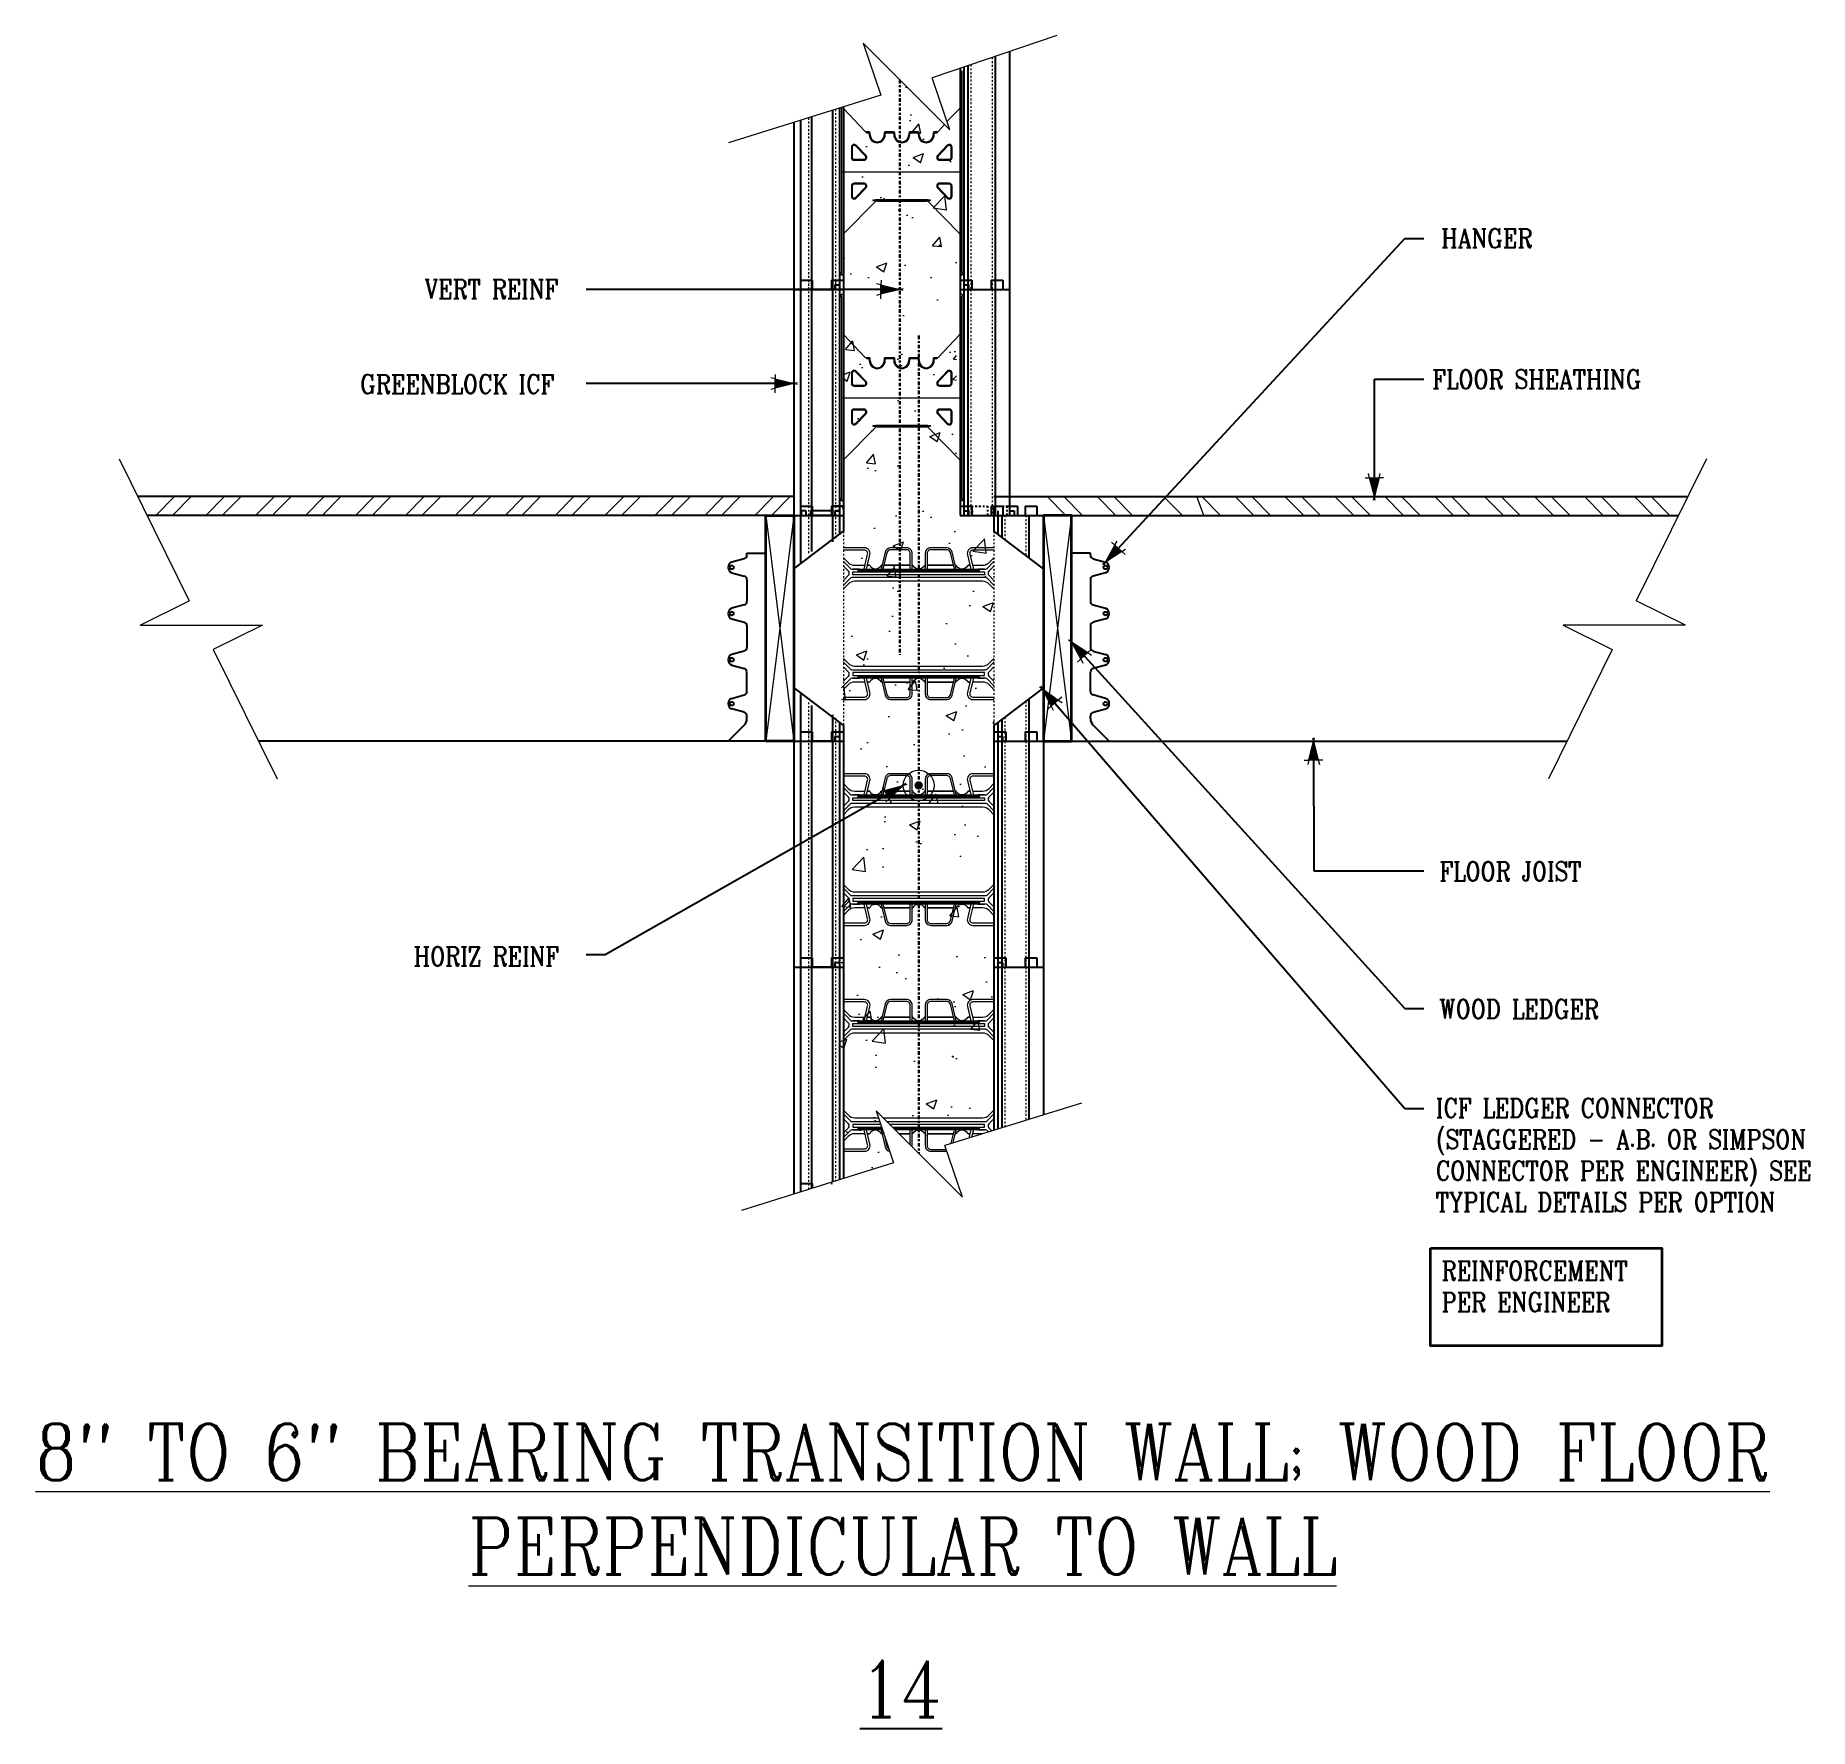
# Model space of a CAD drawing. Header units: inches. Extents: x -74.3 to 20, y 183.3 to 273.2.
import ezdxf

# ---------------------------------------------------------------- set-up
doc = ezdxf.new("R2010")
doc.units = ezdxf.units.IN
doc.header["$MEASUREMENT"] = 0
for name, pattern in [('CENTER', [2, 1.25, -0.25, 0.25, -0.25]), ('DASHED2', [0.375, 0.25, -0.125]), ('HIDDEN', [0.375, 0.25, -0.125])]:
    doc.linetypes.add(name, pattern=pattern)
doc.layers.get('Defpoints').update_dxf_attribs({"color": 252})
for name, color, linetype, lineweight in [('A2 Hatch', 8, 'Continuous', 9), ('A4 medium', 7, 'Continuous', 35), ('DETAILS', 7, 'Continuous', 13), ('DIM', 3, 'Continuous', 13), ('REBAR', 2, 'CENTER', 30)]:
    doc.layers.add(name, color=color, linetype=linetype, lineweight=lineweight)
doc.styles.add('ARCTEXT', font='arctext.shx', dxfattribs={"width": 0.85})
doc.styles.add('RomanC', font='romanc.shx', dxfattribs={"width": 0.85, "height": 5})
doc.dimstyles.new('ARCTEXT1-4', dxfattribs={"dimtxt": 4, "dimasz": 2, "dimexe": 2, "dimexo": 2, "dimgap": 2, "dimtad": 1, "dimdec": 4, "dimzin": 3, "dimdsep": 46, "dimlunit": 4, "dimtxsty": 'ARCTEXT', "dimblk": 'ARCHTICK', "dimcen": 2, "dimaunit": 1, "dimadec": 0, "dimazin": 0, "dimtfac": 1, "dimtdec": 4, "dimtmove": 2, "dimatfit": 3, "dimldrblk": 'arrow', "dimfxl": 1, "dimtolj": 1, "dimtzin": 0, "dimarcsym": 0})

msp = doc.modelspace()

# ---------------------------------------------------------------- texts
at = {"layer": 'Defpoints', "insert": (-28.279, 186.867), "char_height": 3, "width": 90.08, "attachment_point": 2, "style": 'RomanC'}
msp.add_mtext('{\\L14\\P}\\P            ', dxfattribs=at)
at = {"layer": 'DIM', "color": 3, "char_height": 1, "attachment_point": 1, "style": 'RomanC'}
for s, insert, width in [('HANGER', (0.427, 262.941), 22.68955), ('VERT REINF ', (-53.588, 260.248), 22.68955), ('FLOOR SHEATHING ', (-0.049, 255.453), 22.68955), ('GREENBLOCK ICF', (-57.009, 255.193), 22.68955), ('FLOOR JOIST ', (0.328, 229.307), 22.68955), ('HORIZ REINF ', (-54.164, 224.792), 22.68955), ('WOOD LEDGER', (0.318, 221.989), 22.68955), ('ICF LEDGER CONNECTOR\\P(STAGGERED - A.B. OR SIMPSON CONNECTOR PER ENGINEER) SEE TYPICAL DETAILS PER OPTION', (0.138, 216.737), 22.68955), ('REINFORCEMENT PER ENGINEER', (0.446, 208.093), 13.32674)]:
    msp.add_mtext(s, dxfattribs=dict(at, insert=insert, width=width))
at = {"layer": 'DIM', "insert": (-28.188, 199.455), "char_height": 3, "width": 106.17714, "attachment_point": 2, "style": 'ARCTEXT'}
msp.add_mtext('{\\Fromanc.shx|c0;\\L8" TO 6" BEARING TRANSITION WALL; WOOD FLOOR PERPENDICULAR TO WALL}\\P           \\P      ', dxfattribs=at)

# ---------------------------------------------------------------- blocks, each defined once
blk = doc.blocks.new('_ArchTick')
at = {"color": 0, "linetype": 'ByBlock', "const_width": 0.15}
blk.add_lwpolyline([(-0.5, -0.5), (0.5, 0.5)], dxfattribs=at)
blk = doc.blocks.new('arrow')
at = {"layer": 'DIM'}
blk.add_hatch(color=253, dxfattribs=at).paths.add_polyline_path([(-2, 0.5), (-2, -0.5), (0, 0)])
at = {"layer": 'DIM', "lineweight": 9}
for points in [[(-2, 0.98), (-2, 0.5), (-2.47, 0.62)], [(0.37, 0.09), (0, 0)], [(0.37, -0.09), (0, 0)], [(-2, -0.98), (-2, -0.5), (-2.47, -0.62)]]:
    blk.add_lwpolyline(points, dxfattribs=at)
at = {"layer": 'DIM', "lineweight": 15}
blk.add_lwpolyline([(0, 0), (-2, -0.5), (-2, 0.5), (0, 0)], dxfattribs=at)

# ---------------------------------------------------------------- hatches: boundary and pattern name
at = {"layer": 'A2 Hatch', "ltscale": 0.15}
h = msp.add_hatch(dxfattribs=at)
h.set_pattern_fill('AR-CONC', color=256, scale=0.8, style=0)
h.set_pattern_definition([(50, (-6413.742, 1620.095), (5.7380815, -0.502017), [0.6, -6.6]), (355, (-6413.742, 1620.095), (-1.1100107, 6.017537), [0.48, -5.28]), (100.4514, (-6413.264, 1620.053), (4.628075, 5.5155163), [0.5099215, -5.609137]), (46.1842, (-6413.742, 1621.695), (8.5379284, -1.324152), [0.9, -9.9]), (96.6356, (-6413.0306, 1621.585), (7.477302, 7.792943), [0.764882, -8.413704]), (351.1842, (-6413.742, 1621.695), (7.477296, 7.792949), [0.72, -7.92]), (21, (-6412.942, 1621.295), (4.7752564, -3.220951), [0.6, -6.6]), (326, (-6412.942, 1621.295), (1.9465227, 5.8012004), [0.48, -5.28]), (71.4514, (-6412.544, 1621.0267), (6.721781, 2.580244), [0.5099215, -5.609137]), (37.5, (-6413.742, 1620.095), (0.09727884, 2.6631508), [0, -5.216, 0, -5.36, 0, -5.3]), (7.5, (-6413.742, 1620.095), (2.1045563, 3.1552937), [0, -3.056, 0, -5.096, 0, -2.02]), (327.5, (-6415.526, 1620.095), (4.2705795, -0.180439), [0, -2, 0, -6.24, 0, -8.28]), (317.5, (-6416.326, 1620.095), (4.6654894, 0.8008399), [0, -2.6, 0, -4.144, 0, -5.88])])
h.paths.add_polyline_path([(-29.331, 270.047), (-31.317, 269.374), (-31.517, 212.358), (-28.647, 213.331), (-29.583, 216.091), (-24.987, 211.495), (-25.923, 214.255), (-23.317, 215.139), (-23.322, 247.721), (-25.322, 247.721), (-25.322, 271.407), (-26.607, 270.971), (-25.671, 268.211), (-30.267, 272.807)])
h = msp.add_hatch(color=256, dxfattribs=at)
edge = h.paths.add_edge_path()
edge.add_arc((-27.333, 233.372), 0.224, 0, 360)

# ---------------------------------------------------------------- linework, layer by layer
at = {"color": 1}
for p, q in [((-25.133, 271.471), (-25.133, 259.715)), ((-24.933, 271.539), (-24.933, 259.715)), ((-24.718, 271.612), (-24.718, 259.715)), ((-23.273, 272.102), (-23.273, 259.715)), ((-22.508, 272.361), (-22.508, 259.715)), ((-33.958, 268.599), (-33.958, 259.715)), ((-33.608, 268.708), (-33.608, 259.715)), ((-33.033, 268.888), (-33.033, 259.715)), ((-31.908, 269.24), (-31.908, 259.715)), ((-31.533, 269.358), (-31.533, 259.715)), ((-31.333, 269.368), (-31.333, 259.715)), ((-33.608, 260.215), (-32.983, 260.215)), ((-33.608, 260.215), (-33.608, 247.715)), ((-33.033, 260.215), (-33.033, 247.715)), ((-32.983, 260.215), (-32.983, 259.715)), ((-31.958, 260.215), (-31.958, 259.715)), ((-31.958, 260.215), (-31.333, 260.215)), ((-31.908, 260.215), (-31.908, 247.715)), ((-31.333, 260.215), (-31.333, 247.715)), ((-31.333, 260.215), (-31.333, 259.715)), ((-25.133, 260.215), (-25.133, 247.715)), ((-25.133, 260.215), (-24.508, 260.215)), ((-25.133, 260.215), (-25.133, 259.715)), ((-24.508, 260.215), (-24.508, 259.715)), ((-23.483, 260.215), (-23.483, 259.715)), ((-23.483, 260.215), (-22.858, 260.215)), ((-22.858, 260.215), (-22.858, 259.715)), ((-33.958, 259.715), (-31.333, 259.715)), ((-33.958, 259.715), (-31.783, 259.715)), ((-33.958, 259.715), (-33.958, 247.715)), ((-33.958, 259.715), (-31.783, 259.715)), ((-33.958, 259.715), (-31.333, 259.715)), ((-31.908, 259.715), (-33.033, 259.715)), ((-31.908, 259.715), (-33.033, 259.715)), ((-31.783, 259.965), (-31.783, 259.715)), ((-31.783, 259.965), (-31.533, 259.965)), ((-31.533, 259.965), (-31.533, 247.715)), ((-31.533, 259.715), (-31.333, 259.715)), ((-31.533, 259.715), (-31.333, 259.715)), ((-25.133, 259.715), (-24.933, 259.715)), ((-25.133, 259.715), (-22.508, 259.715)), ((-24.933, 259.965), (-24.933, 247.715)), ((-24.933, 259.965), (-24.683, 259.965)), ((-24.718, 259.715), (-22.508, 259.715)), ((-24.718, 259.715), (-24.718, 247.715)), ((-24.683, 259.965), (-24.683, 259.715)), ((-23.273, 259.715), (-23.273, 247.715)), ((-22.508, 259.715), (-22.508, 247.715)), ((-33.608, 248.215), (-32.983, 248.215)), ((-33.608, 248.215), (-33.608, 245.23)), ((-33.608, 248.215), (-32.983, 248.215)), ((-33.608, 248.215), (-32.983, 248.215)), ((-33.608, 248.215), (-32.983, 248.215)), ((-33.608, 248.215), (-32.983, 248.215)), ((-33.608, 248.215), (-32.983, 248.215)), ((-33.608, 248.215), (-32.983, 248.215)), ((-33.608, 248.215), (-32.983, 248.215)), ((-33.608, 248.215), (-32.983, 248.215)), ((-33.608, 248.215), (-33.608, 245.23)), ((-33.583, 247.965), (-33.583, 247.715)), ((-33.333, 247.965), (-33.583, 247.965)), ((-33.583, 247.965), (-33.583, 247.715)), ((-33.333, 247.965), (-33.583, 247.965)), ((-33.583, 247.965), (-33.583, 247.715)), ((-33.333, 247.965), (-33.583, 247.965)), ((-33.333, 247.965), (-33.333, 247.715)), ((-33.333, 247.965), (-33.333, 247.715)), ((-33.333, 247.965), (-33.333, 247.715)), ((-31.958, 247.965), (-33.083, 247.965)), ((-33.083, 247.965), (-33.083, 247.715)), ((-31.958, 247.965), (-33.083, 247.965)), ((-33.083, 247.965), (-33.083, 247.715)), ((-31.958, 247.965), (-33.083, 247.965)), ((-33.083, 247.965), (-33.083, 247.715)), ((-33.033, 248.215), (-33.033, 245.805)), ((-32.983, 248.215), (-32.983, 247.715)), ((-32.983, 248.215), (-32.983, 247.715)), ((-32.983, 248.215), (-32.983, 247.715)), ((-32.983, 248.215), (-32.983, 247.715)), ((-32.983, 248.215), (-32.983, 247.715)), ((-32.983, 248.215), (-32.983, 247.715)), ((-32.983, 248.215), (-32.983, 247.715)), ((-32.983, 248.215), (-32.983, 247.715)), ((-32.983, 248.215), (-32.983, 247.715)), ((-31.958, 248.215), (-31.958, 247.715)), ((-31.958, 248.215), (-31.333, 248.215)), ((-31.958, 248.215), (-31.958, 247.715)), ((-31.958, 248.215), (-31.333, 248.215)), ((-31.958, 248.215), (-31.958, 247.715)), ((-31.958, 248.215), (-31.333, 248.215)), ((-31.958, 248.215), (-31.958, 247.715)), ((-31.333, 248.215), (-31.958, 248.215)), ((-31.958, 248.215), (-31.958, 247.715)), ((-31.958, 248.215), (-31.333, 248.215)), ((-31.958, 248.215), (-31.958, 247.715)), ((-31.958, 248.215), (-31.333, 248.215)), ((-31.958, 248.215), (-31.958, 247.715)), ((-31.958, 248.215), (-31.333, 248.215)), ((-31.958, 248.215), (-31.958, 247.715)), ((-31.958, 248.215), (-31.333, 248.215)), ((-31.958, 248.215), (-31.958, 247.715)), ((-31.958, 248.215), (-31.333, 248.215)), ((-31.958, 248.215), (-31.958, 247.715)), ((-31.333, 248.215), (-31.958, 248.215)), ((-31.958, 248.215), (-31.958, 247.715)), ((-31.958, 248.215), (-31.333, 248.215)), ((-31.958, 248.215), (-31.958, 247.715)), ((-31.333, 248.215), (-31.958, 248.215)), ((-31.908, 248.215), (-31.908, 246.305)), ((-31.783, 247.965), (-31.783, 247.715)), ((-31.783, 247.965), (-31.533, 247.965)), ((-31.783, 247.965), (-31.783, 247.715)), ((-31.783, 247.965), (-31.533, 247.965)), ((-31.783, 247.965), (-31.783, 247.715)), ((-31.783, 247.965), (-31.533, 247.965)), ((-31.783, 247.965), (-31.783, 247.715)), ((-31.533, 247.965), (-31.783, 247.965)), ((-31.783, 247.965), (-31.783, 247.715)), ((-31.783, 247.965), (-31.533, 247.965)), ((-31.783, 247.965), (-31.783, 247.715)), ((-31.783, 247.965), (-31.533, 247.965)), ((-31.783, 247.965), (-31.783, 247.715)), ((-31.783, 247.965), (-31.533, 247.965)), ((-31.783, 247.965), (-31.783, 247.715)), ((-31.783, 247.965), (-31.533, 247.965)), ((-31.783, 247.965), (-31.783, 247.715)), ((-31.783, 247.965), (-31.533, 247.965)), ((-31.783, 247.965), (-31.783, 247.715)), ((-31.533, 247.965), (-31.783, 247.965)), ((-31.783, 247.965), (-31.783, 247.715)), ((-31.783, 247.965), (-31.533, 247.965)), ((-31.783, 247.965), (-31.783, 247.715)), ((-31.533, 247.965), (-31.783, 247.965)), ((-31.533, 247.965), (-31.533, 246.68)), ((-31.533, 247.965), (-31.533, 247.715)), ((-31.533, 247.965), (-31.533, 247.715)), ((-31.533, 247.965), (-31.533, 247.715)), ((-31.333, 248.215), (-31.333, 246.88)), ((-31.333, 248.215), (-31.333, 247.715)), ((-31.333, 248.215), (-31.333, 247.715)), ((-31.333, 248.215), (-31.333, 247.715)), ((-31.333, 248.215), (-31.333, 247.715)), ((-31.333, 248.215), (-31.333, 247.715)), ((-31.333, 248.215), (-31.333, 247.715)), ((-31.333, 248.215), (-31.333, 247.715)), ((-31.333, 248.215), (-31.333, 247.715)), ((-31.333, 248.215), (-31.333, 247.715)), ((-31.333, 248.215), (-31.333, 247.715)), ((-31.333, 248.215), (-31.333, 247.715)), ((-25.138, 248.215), (-25.138, 247.715)), ((-25.138, 248.215), (-24.513, 248.215)), ((-25.138, 248.215), (-25.138, 247.715)), ((-24.938, 247.965), (-24.688, 247.965)), ((-24.933, 248.215), (-24.933, 247.715)), ((-24.688, 247.965), (-24.688, 247.715)), ((-24.513, 248.215), (-24.513, 247.715)), ((-23.488, 248.215), (-23.488, 247.715)), ((-23.488, 248.215), (-22.863, 248.215)), ((-23.333, 248.215), (-23.333, 246.88)), ((-23.133, 247.965), (-23.133, 246.728)), ((-22.863, 248.215), (-22.863, 247.715)), ((-22.708, 248.215), (-22.083, 248.215)), ((-22.508, 247.965), (-22.258, 247.965)), ((-22.258, 247.965), (-22.258, 247.715)), ((-22.083, 248.215), (-22.083, 247.715)), ((-21.683, 248.215), (-21.683, 247.715)), ((-21.683, 248.215), (-21.058, 248.215)), ((-21.058, 248.215), (-21.058, 247.715)), ((-21.058, 248.215), (-21.058, 247.715)), ((-33.958, 247.715), (-33.958, 235.715)), ((-33.958, 247.715), (-31.783, 247.715)), ((-33.958, 247.715), (-31.333, 247.715)), ((-33.958, 247.715), (-31.333, 247.715)), ((-33.958, 247.715), (-31.333, 247.715)), ((-33.958, 247.715), (-31.783, 247.715)), ((-33.958, 247.715), (-31.783, 247.715)), ((-33.958, 247.715), (-31.333, 247.715)), ((-33.958, 247.715), (-31.333, 247.715)), ((-33.958, 247.715), (-31.333, 247.715)), ((-33.958, 247.715), (-31.783, 247.715)), ((-33.958, 247.715), (-31.783, 247.715)), ((-33.958, 247.715), (-31.333, 247.715)), ((-33.958, 247.715), (-31.333, 247.715)), ((-33.958, 247.715), (-31.783, 247.715)), ((-33.958, 247.715), (-31.783, 247.715)), ((-33.958, 247.715), (-31.333, 247.715)), ((-33.958, 247.715), (-31.783, 247.715)), ((-33.958, 247.715), (-31.783, 247.715)), ((-33.958, 247.715), (-31.333, 247.715)), ((-33.958, 247.715), (-31.333, 247.715)), ((-33.958, 247.715), (-33.958, 235.715)), ((-31.908, 247.715), (-33.033, 247.715)), ((-31.908, 247.715), (-33.033, 247.715)), ((-31.908, 247.715), (-33.033, 247.715)), ((-31.908, 247.715), (-33.033, 247.715)), ((-31.908, 247.715), (-33.033, 247.715)), ((-31.908, 247.715), (-33.033, 247.715)), ((-31.908, 247.715), (-33.033, 247.715)), ((-31.908, 247.715), (-33.033, 247.715)), ((-31.908, 247.715), (-33.033, 247.715)), ((-31.533, 247.715), (-31.333, 247.715)), ((-31.533, 247.715), (-31.333, 247.715)), ((-31.533, 247.715), (-31.333, 247.715)), ((-31.533, 247.715), (-31.333, 247.715)), ((-31.533, 247.715), (-31.333, 247.715)), ((-31.533, 247.715), (-31.333, 247.715)), ((-31.533, 247.715), (-31.333, 247.715)), ((-31.533, 247.715), (-31.333, 247.715)), ((-31.533, 247.715), (-31.333, 247.715)), ((-25.138, 247.715), (-24.938, 247.715)), ((-25.133, 247.715), (-22.713, 247.715)), ((-25.133, 247.715), (-22.713, 247.715)), ((-25.133, 247.715), (-22.508, 247.715)), ((-24.923, 247.715), (-22.713, 247.715)), ((-22.918, 247.715), (-20.708, 247.715)), ((-22.918, 247.715), (-22.918, 246.564)), ((-22.708, 247.715), (-22.508, 247.715)), ((-22.708, 247.715), (-22.508, 247.715)), ((-22.708, 247.715), (-22.508, 247.715)), ((-21.473, 247.715), (-21.473, 245.463)), ((-20.708, 247.715), (-20.708, 235.715)), ((-20.708, 247.715), (-20.708, 235.715)), ((-20.708, 247.715), (-20.708, 235.715)), ((-33.608, 238.2), (-33.608, 235.715)), ((-33.608, 238.2), (-33.608, 235.715)), ((-33.033, 237.625), (-33.033, 235.715)), ((-21.473, 237.967), (-21.473, 235.715)), ((-31.908, 237.125), (-31.908, 235.715)), ((-31.533, 236.75), (-31.533, 235.715)), ((-23.133, 236.703), (-23.133, 235.715)), ((-22.918, 236.866), (-22.918, 235.715)), ((-33.958, 235.715), (-31.333, 235.715)), ((-33.958, 235.715), (-33.958, 223.715)), ((-33.958, 235.715), (-31.783, 235.715)), ((-33.608, 236.215), (-32.983, 236.215)), ((-33.608, 236.215), (-33.608, 223.715)), ((-33.033, 236.215), (-33.033, 223.715)), ((-31.908, 235.715), (-33.033, 235.715)), ((-32.983, 236.215), (-32.983, 235.715)), ((-31.958, 236.215), (-31.958, 235.715)), ((-31.958, 236.215), (-31.333, 236.215)), ((-31.908, 236.215), (-31.908, 223.715)), ((-31.783, 235.965), (-31.783, 235.715)), ((-31.783, 235.965), (-31.533, 235.965)), ((-31.533, 235.965), (-31.533, 223.715)), ((-31.533, 235.715), (-31.333, 235.715)), ((-31.333, 236.55), (-31.333, 235.715)), ((-31.333, 236.215), (-31.333, 223.715)), ((-23.333, 236.55), (-23.333, 235.715)), ((-23.333, 236.215), (-23.333, 223.715)), ((-23.333, 236.215), (-22.708, 236.215)), ((-23.333, 235.715), (-20.708, 235.715)), ((-23.333, 235.715), (-23.133, 235.715)), ((-23.133, 235.965), (-23.133, 223.715)), ((-23.133, 235.965), (-22.883, 235.965)), ((-22.918, 235.715), (-20.708, 235.715)), ((-22.918, 235.715), (-22.918, 223.715)), ((-22.883, 235.965), (-22.883, 235.715)), ((-22.708, 236.215), (-22.708, 235.715)), ((-21.683, 236.215), (-21.683, 235.715)), ((-21.683, 236.215), (-21.058, 236.215)), ((-21.473, 235.715), (-21.473, 223.715)), ((-21.058, 236.215), (-21.058, 235.715)), ((-21.058, 236.215), (-21.058, 235.715)), ((-20.708, 235.715), (-20.708, 223.715)), ((-33.958, 223.715), (-31.333, 223.715)), ((-33.958, 223.715), (-33.958, 211.669)), ((-33.958, 223.715), (-31.783, 223.715)), ((-33.608, 224.215), (-32.983, 224.215)), ((-33.608, 224.215), (-33.608, 211.778)), ((-33.033, 224.215), (-33.033, 211.958)), ((-31.908, 223.715), (-33.033, 223.715)), ((-32.983, 224.215), (-32.983, 223.715)), ((-31.958, 224.215), (-31.958, 223.715)), ((-31.958, 224.215), (-31.333, 224.215)), ((-31.908, 224.215), (-31.908, 212.31)), ((-31.783, 223.965), (-31.783, 223.715)), ((-31.783, 223.965), (-31.533, 223.965)), ((-31.533, 223.965), (-31.533, 212.428)), ((-31.533, 223.715), (-31.333, 223.715)), ((-31.333, 224.215), (-31.333, 212.49)), ((-23.333, 224.215), (-23.333, 215.057)), ((-23.333, 224.215), (-22.708, 224.215)), ((-23.333, 223.715), (-20.708, 223.715)), ((-23.333, 223.715), (-23.133, 223.715)), ((-23.133, 223.965), (-23.133, 215.119)), ((-23.133, 223.965), (-22.883, 223.965)), ((-22.918, 223.715), (-20.708, 223.715)), ((-22.918, 223.715), (-22.918, 215.186)), ((-22.883, 223.965), (-22.883, 223.715)), ((-22.708, 224.215), (-22.708, 223.715)), ((-21.683, 224.215), (-21.683, 223.715)), ((-21.683, 224.215), (-21.058, 224.215)), ((-21.473, 223.715), (-21.473, 215.634)), ((-21.058, 224.215), (-21.058, 223.715)), ((-20.708, 223.715), (-20.708, 215.871)), ((-33.608, 212.215), (-32.983, 212.215)), ((-32.983, 212.215), (-32.983, 211.974)), ((-31.958, 212.215), (-31.958, 212.208)), ((-31.958, 212.215), (-31.938, 212.215))]:
    msp.add_line(p, q, dxfattribs=at)
at = {"color": 1, "linetype": 'HIDDEN', "ltscale": 0.02}
for p, q in [((-33.608, 260.215), (-32.983, 260.215)), ((-33.608, 260.215), (-33.608, 259.715)), ((-32.983, 260.215), (-32.983, 259.715)), ((-31.958, 260.215), (-31.958, 259.715)), ((-31.958, 260.215), (-31.333, 260.215)), ((-25.133, 260.215), (-24.508, 260.215)), ((-24.508, 260.215), (-24.508, 259.715)), ((-23.483, 260.215), (-23.483, 259.715)), ((-23.483, 260.215), (-22.858, 260.215)), ((-22.858, 260.215), (-22.858, 259.715)), ((-24.933, 259.965), (-24.933, 259.715)), ((-24.933, 259.965), (-24.683, 259.965)), ((-24.683, 259.965), (-24.683, 259.715)), ((-33.608, 248.215), (-32.983, 248.215)), ((-33.608, 248.215), (-33.608, 247.715)), ((-33.608, 248.215), (-32.983, 248.215)), ((-33.608, 248.215), (-33.608, 247.715)), ((-33.608, 248.215), (-32.983, 248.215)), ((-33.608, 248.215), (-32.983, 248.215)), ((-33.608, 248.215), (-33.608, 247.715)), ((-33.608, 248.215), (-32.983, 248.215)), ((-33.608, 248.215), (-33.608, 247.715)), ((-33.608, 248.215), (-32.983, 248.215)), ((-33.608, 248.215), (-32.983, 248.215)), ((-33.608, 248.215), (-33.608, 247.715)), ((-33.608, 248.215), (-32.983, 248.215)), ((-33.608, 248.215), (-32.983, 248.215)), ((-33.608, 248.215), (-33.608, 247.715)), ((-33.608, 248.215), (-32.983, 248.215)), ((-33.608, 248.215), (-33.608, 247.715)), ((-33.608, 248.215), (-32.983, 248.215)), ((-33.608, 248.215), (-33.608, 247.715)), ((-33.608, 248.215), (-33.608, 247.715)), ((-32.983, 248.215), (-32.983, 247.715)), ((-32.983, 248.215), (-32.983, 247.715)), ((-32.983, 248.215), (-32.983, 247.715)), ((-32.983, 248.215), (-32.983, 247.715)), ((-32.983, 248.215), (-32.983, 247.715)), ((-32.983, 248.215), (-32.983, 247.715)), ((-32.983, 248.215), (-32.983, 247.715)), ((-32.983, 248.215), (-32.983, 247.715)), ((-32.983, 248.215), (-32.983, 247.715)), ((-32.983, 248.215), (-32.983, 247.715)), ((-32.983, 248.215), (-32.983, 247.715)), ((-31.958, 248.215), (-31.958, 247.715)), ((-31.958, 248.215), (-31.333, 248.215)), ((-31.958, 248.215), (-31.958, 247.715)), ((-31.958, 248.215), (-31.333, 248.215)), ((-31.958, 248.215), (-31.958, 247.715)), ((-31.958, 248.215), (-31.333, 248.215)), ((-31.958, 248.215), (-31.958, 247.715)), ((-31.958, 248.215), (-31.333, 248.215)), ((-31.958, 248.215), (-31.958, 247.715)), ((-31.958, 248.215), (-31.333, 248.215)), ((-31.958, 248.215), (-31.958, 247.715)), ((-31.958, 248.215), (-31.333, 248.215)), ((-31.958, 248.215), (-31.958, 247.715)), ((-31.958, 248.215), (-31.333, 248.215)), ((-31.958, 248.215), (-31.958, 247.715)), ((-31.958, 248.215), (-31.333, 248.215)), ((-31.958, 248.215), (-31.958, 247.715)), ((-31.958, 248.215), (-31.333, 248.215)), ((-31.958, 248.215), (-31.958, 247.715)), ((-31.958, 248.215), (-31.333, 248.215)), ((-31.958, 248.215), (-31.958, 247.715)), ((-31.958, 248.215), (-31.333, 248.215)), ((-25.138, 248.215), (-24.513, 248.215)), ((-25.138, 248.215), (-24.513, 248.215)), ((-24.938, 247.965), (-24.938, 247.715)), ((-24.938, 247.965), (-24.688, 247.965)), ((-24.938, 247.965), (-24.938, 247.715)), ((-24.938, 247.965), (-24.688, 247.965)), ((-24.933, 248.215), (-23.683, 248.215)), ((-24.733, 247.965), (-24.483, 247.965)), ((-24.688, 247.965), (-24.688, 247.715)), ((-24.688, 247.965), (-24.688, 247.715)), ((-24.513, 248.215), (-24.513, 247.715)), ((-24.513, 248.215), (-24.513, 247.715)), ((-24.483, 247.965), (-24.483, 247.715)), ((-23.683, 248.215), (-23.683, 247.715)), ((-23.488, 248.215), (-23.488, 247.715)), ((-23.488, 248.215), (-22.863, 248.215)), ((-23.488, 248.215), (-23.488, 247.715)), ((-23.488, 248.215), (-22.863, 248.215)), ((-23.283, 248.215), (-23.283, 247.715)), ((-23.283, 248.215), (-22.658, 248.215)), ((-22.863, 248.215), (-22.863, 247.715)), ((-22.863, 248.215), (-22.863, 247.715)), ((-22.658, 248.215), (-22.658, 247.715)), ((-33.608, 236.215), (-32.983, 236.215)), ((-32.983, 236.215), (-32.983, 235.715)), ((-31.958, 236.215), (-31.958, 235.715)), ((-31.958, 236.215), (-31.333, 236.215)), ((-23.333, 236.215), (-22.708, 236.215)), ((-22.708, 236.215), (-22.708, 235.715)), ((-21.683, 236.215), (-21.683, 235.715)), ((-21.683, 236.215), (-21.058, 236.215)), ((-21.058, 236.215), (-21.058, 235.715)), ((-21.058, 236.215), (-21.058, 235.715)), ((-33.608, 224.215), (-32.983, 224.215)), ((-32.983, 224.215), (-32.983, 223.715)), ((-31.958, 224.215), (-31.958, 223.715)), ((-31.958, 224.215), (-31.333, 224.215)), ((-23.333, 224.215), (-22.708, 224.215)), ((-22.708, 224.215), (-22.708, 223.715)), ((-21.683, 224.215), (-21.683, 223.715)), ((-21.683, 224.215), (-21.058, 224.215)), ((-21.058, 224.215), (-21.058, 223.715)), ((-33.608, 212.215), (-32.983, 212.215)), ((-32.983, 212.215), (-32.983, 212.073)), ((-31.958, 212.215), (-31.958, 212.208)), ((-31.958, 212.215), (-31.938, 212.215))]:
    msp.add_line(p, q, dxfattribs=at)
at = {"ltscale": 0.15}
for p, q in [((-32.983, 259.715), (-31.958, 259.715)), ((-32.983, 259.715), (-31.958, 259.715)), ((-33.958, 248.715), (-68.816, 248.715)), ((-23.338, 248.715), (13.524, 248.715)), ((-33.958, 247.715), (-68.322, 247.715)), ((-32.983, 247.715), (-31.958, 247.715)), ((-32.983, 247.715), (-31.958, 247.715)), ((-32.983, 247.715), (-31.958, 247.715)), ((-32.983, 247.715), (-31.958, 247.715)), ((-32.983, 247.715), (-31.958, 247.715)), ((-32.983, 247.715), (-31.958, 247.715)), ((-32.983, 247.715), (-31.958, 247.715)), ((-32.983, 247.715), (-31.958, 247.715)), ((-32.983, 247.715), (-31.958, 247.715)), ((-20.708, 247.715), (13.031, 247.715)), ((-33.958, 244.88), (-31.333, 246.88)), ((-20.708, 244.88), (-23.333, 246.88)), ((-36.605, 245.412), (-37.26, 245.234)), ((-36.605, 245.412), (-37.26, 245.234)), ((-36.457, 245.605), (-36.457, 245.705)), ((-36.457, 245.705), (-35.458, 245.705)), ((-18.209, 245.705), (-19.208, 245.705)), ((-18.209, 245.605), (-18.209, 245.705)), ((-18.062, 245.412), (-17.407, 245.234)), ((-18.062, 245.412), (-17.407, 245.234)), ((-37.26, 244.671), (-36.605, 244.493)), ((-37.26, 244.671), (-36.605, 244.493)), ((-36.457, 244.3), (-36.457, 243.153)), ((-18.209, 244.3), (-18.209, 243.153)), ((-17.407, 244.671), (-18.062, 244.493)), ((-17.407, 244.671), (-18.062, 244.493)), ((-36.605, 242.96), (-37.26, 242.782)), ((-36.605, 242.96), (-37.26, 242.782)), ((-37.26, 242.218), (-36.605, 242.04)), ((-37.26, 242.218), (-36.605, 242.04)), ((-18.062, 242.96), (-17.407, 242.782)), ((-18.062, 242.96), (-17.407, 242.782)), ((-17.407, 242.218), (-18.062, 242.04)), ((-17.407, 242.218), (-18.062, 242.04)), ((-36.457, 241.847), (-36.457, 240.7)), ((-18.209, 241.847), (-18.209, 240.7)), ((-36.605, 240.507), (-37.26, 240.329)), ((-36.605, 240.507), (-37.26, 240.329)), ((-36.457, 240.84), (-36.457, 240.7)), ((-36.457, 240.84), (-36.457, 240.7)), ((-18.209, 240.84), (-18.209, 240.7)), ((-18.209, 240.84), (-18.209, 240.7)), ((-18.062, 240.507), (-17.407, 240.329)), ((-18.062, 240.507), (-17.407, 240.329)), ((-37.26, 239.765), (-36.605, 239.587)), ((-37.26, 239.765), (-36.605, 239.587)), ((-36.458, 238.368), (-36.458, 239.414)), ((-36.458, 238.368), (-36.458, 239.414)), ((-18.208, 238.368), (-18.208, 239.414)), ((-18.208, 238.368), (-18.208, 239.414)), ((-17.407, 239.765), (-18.062, 239.587)), ((-17.407, 239.765), (-18.062, 239.587)), ((-33.958, 238.55), (-31.333, 236.55)), ((-20.708, 238.55), (-23.333, 236.55)), ((-37.261, 237.997), (-36.606, 238.175)), ((-37.261, 237.997), (-36.606, 238.175)), ((-17.406, 237.997), (-18.061, 238.175)), ((-17.406, 237.997), (-18.061, 238.175)), ((-37.458, 235.715), (-36.605, 236.569)), ((-37.458, 235.715), (-36.605, 236.569)), ((-36.606, 237.255), (-37.261, 237.433)), ((-36.606, 237.255), (-37.261, 237.433)), ((-36.458, 236.922), (-36.458, 237.062)), ((-36.458, 236.922), (-36.458, 237.062)), ((-18.208, 236.922), (-18.208, 237.062)), ((-18.208, 236.922), (-18.208, 237.062)), ((-17.208, 235.715), (-18.062, 236.569)), ((-17.208, 235.715), (-18.062, 236.569)), ((-18.061, 237.255), (-17.406, 237.433)), ((-18.061, 237.255), (-17.406, 237.433)), ((-35.458, 235.715), (-62.4, 235.715)), ((-32.983, 235.715), (-31.958, 235.715)), ((-19.208, 235.715), (7.109, 235.715)), ((-32.983, 223.715), (-31.958, 223.715))]:
    msp.add_line(p, q, dxfattribs=at)
for centre in [(-37.257, 244.955), (-17.409, 244.955), (-37.257, 242.502), (-37.257, 242.502), (-17.409, 242.502), (-17.409, 242.502), (-37.257, 240.049), (-37.257, 240.049), (-17.409, 240.049), (-17.409, 240.049), (-37.258, 237.713), (-37.258, 237.713), (-17.408, 237.713), (-17.408, 237.713)]:
    msp.add_circle(centre, 0.1, dxfattribs=at)
for centre, radius, start, end in [((-37.157, 244.953), 0.3, 110, 250), ((-36.657, 245.605), 0.2, 285.20012, 0), ((-36.657, 245.605), 0.2, 285.20012, 0), ((-18.009, 245.605), 0.2, 180, 254.79988), ((-18.009, 245.605), 0.2, 180, 254.79988), ((-17.509, 244.953), 0.3, 290, 70), ((-36.657, 244.3), 0.2, 0, 74.79626), ((-36.657, 244.3), 0.2, 0, 74.79626), ((-18.009, 244.3), 0.2, 105.20374, 180), ((-18.009, 244.3), 0.2, 105.20374, 180), ((-36.657, 243.153), 0.2, 285.20012, 0), ((-36.657, 243.153), 0.2, 285.20012, 0), ((-18.009, 243.153), 0.2, 180, 254.79988), ((-18.009, 243.153), 0.2, 180, 254.79988), ((-37.157, 242.5), 0.3, 110, 250), ((-37.157, 242.5), 0.3, 110, 250), ((-17.509, 242.5), 0.3, 290, 70), ((-17.509, 242.5), 0.3, 290, 70), ((-36.657, 241.847), 0.2, 0, 74.79626), ((-36.657, 241.847), 0.2, 0, 74.79626), ((-18.009, 241.847), 0.2, 105.20374, 180), ((-18.009, 241.847), 0.2, 105.20374, 180), ((-37.157, 240.047), 0.3, 110, 250), ((-37.157, 240.047), 0.3, 110, 250), ((-36.657, 240.7), 0.2, 285.20012, 0), ((-36.657, 240.7), 0.2, 285.20012, 0), ((-18.009, 240.7), 0.2, 180, 254.79988), ((-18.009, 240.7), 0.2, 180, 254.79988), ((-17.509, 240.047), 0.3, 290, 70), ((-17.509, 240.047), 0.3, 290, 70), ((-36.657, 239.394), 0.2, 5.89711, 74.79626), ((-36.657, 239.394), 0.2, 5.89711, 74.79626), ((-18.009, 239.394), 0.2, 105.20374, 174.10289), ((-18.009, 239.394), 0.2, 105.20374, 174.10289), ((-37.158, 237.715), 0.3, 110, 250), ((-37.158, 237.715), 0.3, 110, 250), ((-36.658, 238.368), 0.2, 285.20374, 0), ((-36.658, 238.368), 0.2, 285.20374, 0), ((-18.008, 238.368), 0.2, 180, 254.79626), ((-18.008, 238.368), 0.2, 180, 254.79626), ((-17.508, 237.715), 0.3, 290, 70), ((-17.508, 237.715), 0.3, 290, 70), ((-36.658, 237.062), 0.2, 360, 74.79988), ((-36.658, 237.062), 0.2, 360, 74.79988), ((-36.958, 236.922), 0.5, 315, 0), ((-36.958, 236.922), 0.5, 315, 0), ((-18.008, 237.062), 0.2, 105.20012, 180), ((-18.008, 237.062), 0.2, 105.20012, 180), ((-17.708, 236.922), 0.5, 180, 225), ((-17.708, 236.922), 0.5, 180, 225)]:
    msp.add_arc(centre, radius, start, end, dxfattribs=at)
at = {"layer": 'A2 Hatch', "linetype": 'DASHED2', "ltscale": 0.15}
for p, q in [((-24.558, 271.666), (-24.558, 259.715)), ((-23.433, 272.047), (-23.433, 259.715)), ((-33.193, 268.838), (-33.193, 259.715)), ((-31.748, 269.29), (-31.748, 259.715)), ((-33.193, 260.215), (-33.193, 247.715)), ((-31.748, 260.215), (-31.748, 247.715)), ((-24.558, 259.715), (-24.558, 247.715)), ((-23.433, 259.715), (-23.433, 247.715)), ((-33.193, 248.215), (-33.193, 245.645)), ((-31.748, 248.215), (-31.748, 246.465)), ((-22.758, 247.715), (-22.758, 246.442)), ((-21.633, 247.715), (-21.633, 245.585)), ((-31.333, 246.88), (-31.333, 236.55)), ((-23.333, 246.88), (-23.333, 236.55)), ((-33.193, 237.785), (-33.193, 235.715)), ((-21.633, 237.846), (-21.633, 235.715)), ((-31.748, 236.965), (-31.748, 235.715)), ((-22.758, 236.988), (-22.758, 235.715)), ((-33.193, 236.215), (-33.193, 223.715)), ((-31.748, 236.215), (-31.748, 223.715)), ((-22.758, 235.715), (-22.758, 223.715)), ((-21.633, 235.715), (-21.633, 223.715)), ((-33.193, 224.215), (-33.193, 211.908)), ((-31.748, 224.215), (-31.748, 212.36)), ((-22.758, 223.715), (-22.758, 215.235)), ((-21.633, 223.715), (-21.633, 215.584))]:
    msp.add_line(p, q, dxfattribs=at)
at = {"layer": 'A2 Hatch', "ltscale": 0.15}
for p, q in [((-67.862, 247.715), (-66.862, 248.715)), ((-66.979, 247.715), (-65.979, 248.715)), ((-65.211, 247.715), (-64.211, 248.715)), ((-64.327, 247.715), (-63.327, 248.715)), ((-62.559, 247.715), (-61.559, 248.715)), ((-61.675, 247.715), (-60.675, 248.715)), ((-59.908, 247.715), (-58.908, 248.715)), ((-59.024, 247.715), (-58.024, 248.715)), ((-57.256, 247.715), (-56.256, 248.715)), ((-56.372, 247.715), (-55.372, 248.715)), ((-54.604, 247.715), (-53.604, 248.715)), ((-53.72, 247.715), (-52.72, 248.715)), ((-51.953, 247.715), (-50.953, 248.715)), ((-51.069, 247.715), (-50.069, 248.715)), ((-49.301, 247.715), (-48.301, 248.715)), ((-48.417, 247.715), (-47.417, 248.715)), ((-46.649, 247.715), (-45.649, 248.715)), ((-45.765, 247.715), (-44.765, 248.715)), ((-43.998, 247.715), (-42.998, 248.715)), ((-43.114, 247.715), (-42.114, 248.715)), ((-41.346, 247.715), (-40.346, 248.715)), ((-40.462, 247.715), (-39.462, 248.715)), ((-38.694, 247.715), (-37.694, 248.715)), ((-37.81, 247.715), (-36.81, 248.715)), ((-36.043, 247.715), (-35.043, 248.715)), ((-35.159, 247.715), (-34.159, 248.715)), ((-19.508, 247.715), (-20.508, 248.715)), ((-18.624, 247.715), (-19.624, 248.715)), ((-16.856, 247.715), (-17.856, 248.715)), ((-15.972, 247.715), (-16.972, 248.715)), ((-13.32, 247.715), (-14.32, 248.715)), ((-12.178, 247.715), (-12.553, 248.715)), ((-11.294, 247.715), (-12.294, 248.715)), ((-9.526, 247.715), (-10.526, 248.715)), ((-8.642, 247.715), (-9.642, 248.715)), ((-6.874, 247.715), (-7.874, 248.715)), ((-5.991, 247.715), (-6.991, 248.715)), ((-4.223, 247.715), (-5.223, 248.715)), ((-3.339, 247.715), (-4.339, 248.715)), ((-1.571, 247.715), (-2.571, 248.715)), ((-0.687, 247.715), (-1.687, 248.715)), ((1.081, 247.715), (0.081, 248.715)), ((1.964, 247.715), (0.964, 248.715)), ((3.732, 247.715), (2.732, 248.715)), ((4.616, 247.715), (3.616, 248.715)), ((6.384, 247.715), (5.384, 248.715)), ((7.268, 247.715), (6.268, 248.715)), ((9.036, 247.715), (8.036, 248.715)), ((9.919, 247.715), (8.919, 248.715)), ((11.687, 247.715), (10.687, 248.715)), ((12.571, 247.715), (11.571, 248.715)), ((-33.958, 247.715), (-35.458, 235.715)), ((-35.458, 247.715), (-33.958, 235.715)), ((-20.708, 247.715), (-19.208, 235.715)), ((-19.208, 247.715), (-20.708, 235.715))]:
    msp.add_line(p, q, dxfattribs=at)
msp.add_circle((-27.333, 233.372), 0.816, dxfattribs=at)
at = {"layer": 'A4 medium', "ltscale": 0.15}
for points in [[(-35.458, 235.715), (-35.458, 247.715), (-33.958, 247.715), (-33.958, 235.715)], [(-19.208, 235.715), (-19.208, 247.715), (-20.708, 247.715), (-20.708, 235.715)], [(-0.152, 208.779), (12.143, 208.779), (12.143, 203.596), (-0.152, 203.596)]]:
    msp.add_lwpolyline(points, close=True, dxfattribs=at)
at = {"layer": 'DETAILS', "color": 6, "lineweight": 20}
for p, q in [((-25.133, 269.386), (-25.133, 271.437)), ((-25.033, 271.34), (-25.033, 260.643)), ((-31.433, 269.389), (-31.433, 260.643)), ((-31.333, 269.42), (-31.333, 262.624)), ((-31.333, 269.402), (-31.333, 269.386)), ((-31.305, 269.316), (-30.188, 268.126)), ((-25.835, 268.645), (-25.161, 269.316)), ((-25.133, 262.624), (-25.133, 269.386)), ((-30.116, 268.095), (-30.108, 268.095)), ((-29.958, 268.095), (-30.116, 268.095)), ((-30.108, 268.095), (-30.108, 268.045)), ((-30.108, 268.045), (-30.008, 268.045)), ((-29.958, 267.995), (-29.958, 267.94)), ((-29.908, 267.94), (-29.908, 268.045)), ((-29.158, 268.045), (-29.158, 267.94)), ((-28.658, 268.095), (-29.108, 268.095)), ((-29.108, 267.94), (-29.108, 267.995)), ((-29.058, 268.045), (-28.708, 268.045)), ((-28.658, 267.995), (-28.658, 267.94)), ((-28.608, 267.94), (-28.608, 268.045)), ((-27.858, 268.045), (-27.858, 267.94)), ((-27.358, 268.095), (-27.808, 268.095)), ((-27.808, 267.94), (-27.808, 267.995)), ((-27.758, 268.045), (-27.408, 268.045)), ((-27.358, 267.995), (-27.358, 267.94)), ((-27.308, 267.94), (-27.308, 268.045)), ((-26.558, 268.045), (-26.558, 267.94)), ((-26.351, 268.095), (-26.508, 268.095)), ((-26.508, 267.94), (-26.508, 267.995)), ((-26.458, 268.045), (-26.358, 268.045)), ((-26.358, 268.045), (-26.358, 268.095)), ((-26.358, 268.095), (-26.351, 268.095)), ((-26.279, 268.126), (-25.969, 268.488)), ((-30.908, 267.276), (-30.908, 266.735)), ((-30.858, 267.276), (-30.858, 266.735)), ((-30.167, 266.805), (-30.686, 267.346)), ((-30.131, 266.839), (-30.65, 267.38)), ((-25.816, 267.38), (-26.336, 266.839)), ((-25.78, 267.346), (-26.3, 266.805)), ((-25.608, 266.735), (-25.608, 267.276)), ((-25.558, 266.735), (-25.558, 267.276)), ((-31.433, 265.965), (-25.033, 265.965)), ((-30.758, 266.635), (-30.239, 266.635)), ((-30.758, 266.585), (-30.239, 266.585)), ((-26.228, 266.635), (-25.708, 266.635)), ((-26.228, 266.585), (-25.708, 266.585)), ((-30.908, 265.215), (-30.908, 264.674)), ((-30.858, 265.215), (-30.858, 264.674)), ((-30.239, 265.365), (-30.758, 265.365)), ((-30.239, 265.315), (-30.758, 265.315)), ((-30.686, 264.605), (-30.167, 265.146)), ((-30.65, 264.57), (-30.131, 265.111)), ((-26.336, 265.111), (-25.816, 264.57)), ((-26.3, 265.146), (-25.78, 264.605)), ((-25.708, 265.365), (-26.228, 265.365)), ((-25.708, 265.315), (-26.228, 265.315)), ((-25.608, 264.674), (-25.608, 265.215)), ((-25.558, 264.674), (-25.558, 265.215)), ((-31.304, 262.695), (-29.652, 264.371)), ((-29.603, 264.485), (-29.76, 264.47)), ((-29.76, 264.45), (-29.603, 264.435)), ((-28.233, 264.485), (-29.603, 264.485)), ((-29.603, 264.435), (-28.233, 264.435)), ((-29.546, 264.415), (-28.233, 264.415)), ((-26.863, 264.485), (-28.233, 264.485)), ((-28.233, 264.435), (-26.863, 264.435)), ((-28.233, 264.415), (-26.92, 264.415)), ((-26.707, 264.47), (-26.863, 264.485)), ((-26.863, 264.435), (-26.707, 264.45)), ((-26.814, 264.371), (-25.162, 262.695)), ((-31.333, 260.616), (-31.333, 262.624)), ((-25.133, 262.624), (-25.133, 260.616)), ((-31.44, 260.618), (-31.486, 260.538)), ((-31.486, 260.538), (-31.399, 260.488)), ((-31.433, 260.679), (-31.433, 260.643)), ((-31.399, 260.488), (-31.34, 260.591)), ((-25.127, 260.591), (-25.067, 260.488)), ((-25.067, 260.488), (-24.981, 260.538)), ((-25.033, 260.643), (-25.033, 260.679)), ((-24.981, 260.538), (-25.027, 260.618)), ((-31.486, 259.442), (-31.399, 259.492)), ((-31.44, 259.363), (-31.486, 259.442)), ((-31.433, 259.34), (-31.433, 248.643)), ((-31.433, 259.301), (-31.433, 259.338)), ((-31.399, 259.492), (-31.34, 259.39)), ((-31.333, 259.365), (-31.333, 257.386)), ((-25.133, 257.386), (-25.133, 259.365)), ((-25.127, 259.39), (-25.067, 259.492)), ((-25.067, 259.492), (-24.981, 259.442)), ((-25.033, 259.34), (-25.033, 248.643)), ((-25.033, 259.338), (-25.033, 259.301)), ((-24.981, 259.442), (-25.027, 259.363)), ((-31.333, 257.386), (-31.333, 250.624)), ((-31.305, 257.316), (-30.188, 256.126)), ((-26.279, 256.126), (-25.161, 257.316)), ((-25.133, 250.624), (-25.133, 257.386)), ((-30.116, 256.095), (-30.108, 256.095)), ((-29.958, 256.095), (-30.116, 256.095)), ((-30.108, 256.095), (-30.108, 256.045)), ((-30.108, 256.045), (-30.008, 256.045)), ((-29.958, 255.995), (-29.958, 255.94)), ((-29.908, 255.94), (-29.908, 256.045)), ((-29.158, 256.045), (-29.158, 255.94)), ((-28.658, 256.095), (-29.108, 256.095)), ((-29.108, 255.94), (-29.108, 255.995)), ((-29.058, 256.045), (-28.708, 256.045)), ((-28.658, 255.995), (-28.658, 255.94)), ((-28.608, 255.94), (-28.608, 256.045)), ((-27.858, 256.045), (-27.858, 255.94)), ((-27.358, 256.095), (-27.808, 256.095)), ((-27.808, 255.94), (-27.808, 255.995)), ((-27.758, 256.045), (-27.408, 256.045)), ((-27.358, 255.995), (-27.358, 255.94)), ((-27.308, 255.94), (-27.308, 256.045)), ((-26.558, 256.045), (-26.558, 255.94)), ((-26.351, 256.095), (-26.508, 256.095)), ((-26.508, 255.94), (-26.508, 255.995)), ((-26.458, 256.045), (-26.358, 256.045)), ((-26.358, 256.045), (-26.358, 256.095)), ((-26.358, 256.095), (-26.351, 256.095)), ((-30.908, 255.276), (-30.908, 254.735)), ((-30.858, 255.276), (-30.858, 254.735)), ((-30.758, 254.635), (-30.239, 254.635)), ((-30.758, 254.585), (-30.239, 254.585)), ((-30.167, 254.805), (-30.686, 255.346)), ((-30.131, 254.839), (-30.65, 255.38)), ((-25.816, 255.38), (-26.336, 254.839)), ((-25.78, 255.346), (-26.3, 254.805)), ((-26.228, 254.635), (-25.708, 254.635)), ((-26.228, 254.585), (-25.708, 254.585)), ((-25.608, 254.735), (-25.608, 255.276)), ((-25.558, 254.735), (-25.558, 255.276)), ((-31.433, 253.965), (-25.033, 253.965)), ((-30.908, 253.215), (-30.908, 252.674)), ((-30.858, 253.215), (-30.858, 252.674)), ((-30.239, 253.365), (-30.758, 253.365)), ((-30.239, 253.315), (-30.758, 253.315)), ((-30.686, 252.605), (-30.167, 253.146)), ((-30.65, 252.57), (-30.131, 253.111)), ((-26.336, 253.111), (-25.816, 252.57)), ((-26.3, 253.146), (-25.78, 252.605)), ((-25.708, 253.365), (-26.228, 253.365)), ((-25.708, 253.315), (-26.228, 253.315)), ((-25.608, 252.674), (-25.608, 253.215)), ((-25.558, 252.674), (-25.558, 253.215)), ((-31.304, 250.695), (-29.652, 252.371)), ((-29.603, 252.485), (-29.76, 252.47)), ((-29.76, 252.45), (-29.603, 252.435)), ((-28.233, 252.485), (-29.603, 252.485)), ((-29.603, 252.435), (-28.233, 252.435)), ((-29.546, 252.415), (-28.233, 252.415)), ((-26.863, 252.485), (-28.233, 252.485)), ((-28.233, 252.435), (-26.863, 252.435)), ((-28.233, 252.415), (-26.92, 252.415)), ((-26.707, 252.47), (-26.863, 252.485)), ((-26.863, 252.435), (-26.707, 252.45)), ((-26.814, 252.371), (-25.162, 250.695)), ((-31.333, 248.616), (-31.333, 250.624)), ((-25.133, 250.624), (-25.133, 248.616)), ((-31.44, 248.618), (-31.486, 248.538)), ((-31.486, 248.538), (-31.399, 248.488)), ((-31.433, 248.679), (-31.433, 248.643)), ((-31.399, 248.488), (-31.34, 248.591)), ((-25.127, 248.591), (-25.067, 248.488)), ((-25.067, 248.488), (-24.981, 248.538)), ((-25.033, 248.643), (-25.033, 248.679)), ((-24.981, 248.538), (-25.027, 248.618)), ((-27.781, 214.865), (-28.379, 214.865)), ((-28.379, 214.865), (-27.781, 214.865))]:
    msp.add_line(p, q, dxfattribs=at)
for points in [[(-30.104, 244.865), (-29.921, 245.625, 0.485338), (-30.213, 245.995), (-31.333, 245.995)], [(-27.681, 244.865), (-27.681, 245.695, 0.414214), (-27.981, 245.995), (-28.824, 245.995, 0.346495), (-29.115, 245.766), (-29.333, 244.865)], [(-25.334, 244.865), (-25.551, 245.766, 0.346495), (-25.843, 245.995), (-26.685, 245.995, 0.414214), (-26.985, 245.695), (-26.985, 244.865)], [(-23.333, 245.995), (-24.454, 245.995, 0.485338), (-24.746, 245.625), (-24.562, 244.865)], [(-30.484, 244.865), (-30.584, 244.865), (-30.834, 244.865), (-30.238, 244.865), (-30.047, 245.655, 0.485338), (-30.213, 245.865), (-31.333, 245.865)], [(-31.333, 245.465), (-31.08, 245.212, 0.198912), (-30.727, 245.065), (-30.19, 245.065)], [(-31.333, 245.265), (-30.963, 244.895, 0.198912), (-30.892, 244.865), (-27.333, 244.865, -0.279322), (-27.619, 245.038, 0.279322), (-27.663, 245.065)], [(-29.302, 245.065, 0.279322), (-29.347, 245.038, -0.605918), (-29.918, 245.038, 0.279322), (-29.963, 245.065), (-30.056, 245.065), (-29.963, 245.065)], [(-27.781, 244.865), (-27.781, 245.695, 0.414214), (-27.981, 245.895), (-28.824, 245.895, 0.346495), (-29.018, 245.742), (-29.23, 244.865)], [(-27.003, 245.065, 0.279322), (-27.047, 245.038, -0.279322), (-27.333, 244.865), (-23.774, 244.865, 0.198912), (-23.703, 244.895), (-23.333, 245.265)], [(-25.437, 244.865), (-25.648, 245.742, 0.346495), (-25.843, 245.895), (-26.685, 245.895, 0.414214), (-26.885, 245.695), (-26.885, 244.865)], [(-24.704, 245.065), (-24.611, 245.065), (-24.704, 245.065, 0.279322), (-24.748, 245.038, -0.605918), (-25.32, 245.038, 0.279322), (-25.364, 245.065)], [(-23.333, 245.865), (-24.454, 245.865, 0.485338), (-24.619, 245.655), (-24.429, 244.865), (-23.833, 244.865), (-24.083, 244.865), (-24.183, 244.865)], [(-24.477, 245.065), (-23.94, 245.065, 0.198912), (-23.586, 245.212), (-23.333, 245.465)], [(-31.333, 244.266), (-31.065, 244.534, 0.414214), (-31.065, 244.746), (-31.333, 245.015)], [(-23.333, 244.016), (-23.703, 244.386, 0.198912), (-23.774, 244.415), (-27.333, 244.415), (-30.892, 244.415, 0.198912), (-30.963, 244.386), (-31.333, 244.016)], [(-23.333, 243.816), (-23.586, 244.069, 0.198912), (-23.94, 244.215), (-27.333, 244.215), (-30.727, 244.215, 0.198912), (-31.08, 244.069), (-31.333, 243.816)], [(-23.333, 245.015), (-23.602, 244.746, 0.414214), (-23.602, 244.534), (-23.333, 244.266)], [(-31.333, 240.115), (-31.08, 239.862, 0.198912), (-30.727, 239.715), (-27.333, 239.715), (-23.94, 239.715, 0.198912), (-23.586, 239.862), (-23.333, 240.115)], [(-31.333, 239.915), (-30.963, 239.545, 0.198912), (-30.892, 239.515), (-27.333, 239.515), (-23.774, 239.515, 0.198912), (-23.703, 239.545), (-23.333, 239.915)], [(-31.333, 238.916), (-31.065, 239.184, 0.414214), (-31.065, 239.396), (-31.333, 239.665)], [(-23.333, 239.665), (-23.602, 239.396, 0.414214), (-23.602, 239.184), (-23.333, 238.916)], [(-27.663, 238.865, 0.279322), (-27.619, 238.892, -0.279322), (-27.333, 239.065), (-30.892, 239.065, 0.198912), (-30.963, 239.036), (-31.333, 238.666)], [(-31.333, 238.065), (-30.213, 238.065, 0.485338), (-30.047, 238.275), (-30.238, 239.065), (-30.834, 239.065), (-30.584, 239.065), (-30.484, 239.065)], [(-31.333, 237.935), (-30.213, 237.935, 0.485338), (-29.921, 238.306), (-30.104, 239.065)], [(-30.19, 238.865), (-30.727, 238.865, 0.198912), (-31.08, 238.719), (-31.333, 238.466)], [(-29.963, 238.865), (-30.056, 238.865), (-29.963, 238.865, 0.279322), (-29.918, 238.892, -0.605918), (-29.347, 238.892, 0.279322), (-29.302, 238.865)], [(-29.333, 239.065), (-29.115, 238.165, 0.346495), (-28.824, 237.935), (-27.981, 237.935, 0.414214), (-27.681, 238.235), (-27.681, 239.065)], [(-29.23, 239.065), (-29.018, 238.188, 0.346495), (-28.824, 238.035), (-27.981, 238.035, 0.414214), (-27.781, 238.235), (-27.781, 239.065)], [(-23.333, 238.666), (-23.703, 239.036, 0.198912), (-23.774, 239.065), (-27.333, 239.065, -0.279322), (-27.047, 238.892, 0.279322), (-27.003, 238.865)], [(-26.985, 239.065), (-26.985, 238.235, 0.414214), (-26.685, 237.935), (-25.843, 237.935, 0.346495), (-25.551, 238.165), (-25.334, 239.065)], [(-26.885, 239.065), (-26.885, 238.235, 0.414214), (-26.685, 238.035), (-25.843, 238.035, 0.346495), (-25.648, 238.188), (-25.437, 239.065)], [(-25.364, 238.865, 0.279322), (-25.32, 238.892, -0.605918), (-24.748, 238.892, 0.279322), (-24.704, 238.865), (-24.611, 238.865), (-24.704, 238.865)], [(-24.562, 239.065), (-24.746, 238.306, 0.485338), (-24.454, 237.935), (-23.333, 237.935)], [(-24.183, 239.065), (-24.083, 239.065), (-23.833, 239.065), (-24.429, 239.065), (-24.619, 238.275, 0.485338), (-24.454, 238.065), (-23.333, 238.065)], [(-23.333, 238.466), (-23.586, 238.719, 0.198912), (-23.94, 238.865), (-24.477, 238.865)], [(-30.104, 232.865), (-29.921, 233.625, 0.485338), (-30.213, 233.995), (-31.333, 233.995)], [(-30.484, 232.865), (-30.584, 232.865), (-30.834, 232.865), (-30.238, 232.865), (-30.047, 233.655, 0.485338), (-30.213, 233.865), (-31.333, 233.865)], [(-27.681, 232.865), (-27.681, 233.695, 0.414214), (-27.981, 233.995), (-28.824, 233.995, 0.346495), (-29.115, 233.766), (-29.333, 232.865)], [(-27.781, 232.865), (-27.781, 233.695, 0.414214), (-27.981, 233.895), (-28.824, 233.895, 0.346495), (-29.018, 233.742), (-29.23, 232.865)], [(-25.334, 232.865), (-25.551, 233.766, 0.346495), (-25.843, 233.995), (-26.685, 233.995, 0.414214), (-26.985, 233.695), (-26.985, 232.865)], [(-25.437, 232.865), (-25.648, 233.742, 0.346495), (-25.843, 233.895), (-26.685, 233.895, 0.414214), (-26.885, 233.695), (-26.885, 232.865)], [(-23.333, 233.995), (-24.454, 233.995, 0.485338), (-24.746, 233.625), (-24.562, 232.865)], [(-23.333, 233.865), (-24.454, 233.865, 0.485338), (-24.619, 233.655), (-24.429, 232.865), (-23.833, 232.865), (-24.083, 232.865), (-24.183, 232.865)], [(-31.333, 233.465), (-31.08, 233.212, 0.198912), (-30.727, 233.065), (-30.19, 233.065)], [(-31.333, 233.265), (-30.963, 232.895, 0.198912), (-30.892, 232.865), (-27.333, 232.865, -0.279322), (-27.619, 233.038, 0.279322), (-27.663, 233.065)], [(-31.333, 232.266), (-31.065, 232.534, 0.414214), (-31.065, 232.746), (-31.333, 233.015)], [(-29.302, 233.065, 0.279322), (-29.347, 233.038, -0.605918), (-29.918, 233.038, 0.279322), (-29.963, 233.065), (-30.056, 233.065), (-29.963, 233.065)], [(-27.003, 233.065, 0.279322), (-27.047, 233.038, -0.279322), (-27.333, 232.865), (-23.774, 232.865, 0.198912), (-23.703, 232.895), (-23.333, 233.265)], [(-24.704, 233.065), (-24.611, 233.065), (-24.704, 233.065, 0.279322), (-24.748, 233.038, -0.605918), (-25.32, 233.038, 0.279322), (-25.364, 233.065)], [(-24.477, 233.065), (-23.94, 233.065, 0.198912), (-23.586, 233.212), (-23.333, 233.465)], [(-23.333, 233.015), (-23.602, 232.746, 0.414214), (-23.602, 232.534), (-23.333, 232.266)], [(-23.333, 232.016), (-23.703, 232.386, 0.198912), (-23.774, 232.415), (-27.333, 232.415), (-30.892, 232.415, 0.198912), (-30.963, 232.386), (-31.333, 232.016)], [(-23.333, 231.816), (-23.586, 232.069, 0.198912), (-23.94, 232.215), (-27.333, 232.215), (-30.727, 232.215, 0.198912), (-31.08, 232.069), (-31.333, 231.816)], [(-31.333, 228.115), (-31.08, 227.862, 0.198912), (-30.727, 227.715), (-27.333, 227.715), (-23.94, 227.715, 0.198912), (-23.586, 227.862), (-23.333, 228.115)], [(-31.333, 227.915), (-30.963, 227.545, 0.198912), (-30.892, 227.515), (-27.333, 227.515), (-23.774, 227.515, 0.198912), (-23.703, 227.545), (-23.333, 227.915)], [(-31.333, 226.916), (-31.065, 227.184, 0.414214), (-31.065, 227.396), (-31.333, 227.665)], [(-23.333, 227.665), (-23.602, 227.396, 0.414214), (-23.602, 227.184), (-23.333, 226.916)], [(-27.663, 226.865, 0.279322), (-27.619, 226.892, -0.279322), (-27.333, 227.065), (-30.892, 227.065, 0.198912), (-30.963, 227.036), (-31.333, 226.666)], [(-31.333, 226.065), (-30.213, 226.065, 0.485338), (-30.047, 226.275), (-30.238, 227.065), (-30.834, 227.065), (-30.584, 227.065), (-30.484, 227.065)], [(-31.333, 225.935), (-30.213, 225.935, 0.485338), (-29.921, 226.306), (-30.104, 227.065)], [(-30.19, 226.865), (-30.727, 226.865, 0.198912), (-31.08, 226.719), (-31.333, 226.466)], [(-29.963, 226.865), (-30.056, 226.865), (-29.963, 226.865, 0.279322), (-29.918, 226.892, -0.605918), (-29.347, 226.892, 0.279322), (-29.302, 226.865)], [(-29.333, 227.065), (-29.115, 226.165, 0.346495), (-28.824, 225.935), (-27.981, 225.935, 0.414214), (-27.681, 226.235), (-27.681, 227.065)], [(-29.23, 227.065), (-29.018, 226.188, 0.346495), (-28.824, 226.035), (-27.981, 226.035, 0.414214), (-27.781, 226.235), (-27.781, 227.065)], [(-23.333, 226.666), (-23.703, 227.036, 0.198912), (-23.774, 227.065), (-27.333, 227.065, -0.279322), (-27.047, 226.892, 0.279322), (-27.003, 226.865)], [(-26.985, 227.065), (-26.985, 226.235, 0.414214), (-26.685, 225.935), (-25.843, 225.935, 0.346495), (-25.551, 226.165), (-25.334, 227.065)], [(-26.885, 227.065), (-26.885, 226.235, 0.414214), (-26.685, 226.035), (-25.843, 226.035, 0.346495), (-25.648, 226.188), (-25.437, 227.065)], [(-25.364, 226.865, 0.279322), (-25.32, 226.892, -0.605918), (-24.748, 226.892, 0.279322), (-24.704, 226.865), (-24.611, 226.865), (-24.704, 226.865)], [(-24.562, 227.065), (-24.746, 226.306, 0.485338), (-24.454, 225.935), (-23.333, 225.935)], [(-24.183, 227.065), (-24.083, 227.065), (-23.833, 227.065), (-24.429, 227.065), (-24.619, 226.275, 0.485338), (-24.454, 226.065), (-23.333, 226.065)], [(-23.333, 226.466), (-23.586, 226.719, 0.198912), (-23.94, 226.865), (-24.477, 226.865)], [(-30.104, 220.865), (-29.921, 221.625, 0.485338), (-30.213, 221.995), (-31.333, 221.995)], [(-30.484, 220.865), (-30.584, 220.865), (-30.834, 220.865), (-30.238, 220.865), (-30.047, 221.655, 0.485338), (-30.213, 221.865), (-31.333, 221.865)], [(-27.681, 220.865), (-27.681, 221.695, 0.414214), (-27.981, 221.995), (-28.824, 221.995, 0.346495), (-29.115, 221.766), (-29.333, 220.865)], [(-27.781, 220.865), (-27.781, 221.695, 0.414214), (-27.981, 221.895), (-28.824, 221.895, 0.346495), (-29.018, 221.742), (-29.23, 220.865)], [(-25.334, 220.865), (-25.551, 221.766, 0.346495), (-25.843, 221.995), (-26.685, 221.995, 0.414214), (-26.985, 221.695), (-26.985, 220.865)], [(-25.437, 220.865), (-25.648, 221.742, 0.346495), (-25.843, 221.895), (-26.685, 221.895, 0.414214), (-26.885, 221.695), (-26.885, 220.865)], [(-23.333, 221.995), (-24.454, 221.995, 0.485338), (-24.746, 221.625), (-24.562, 220.865)], [(-23.333, 221.865), (-24.454, 221.865, 0.485338), (-24.619, 221.655), (-24.429, 220.865), (-23.833, 220.865), (-24.083, 220.865), (-24.183, 220.865)], [(-31.333, 221.465), (-31.08, 221.212, 0.198912), (-30.727, 221.065), (-30.19, 221.065)], [(-31.333, 221.265), (-30.963, 220.895, 0.198912), (-30.892, 220.865), (-27.333, 220.865, -0.279322), (-27.619, 221.038, 0.279322), (-27.663, 221.065)], [(-31.333, 220.266), (-31.065, 220.534, 0.414214), (-31.065, 220.746), (-31.333, 221.015)], [(-29.302, 221.065, 0.279322), (-29.347, 221.038, -0.605918), (-29.918, 221.038, 0.279322), (-29.963, 221.065), (-30.056, 221.065), (-29.963, 221.065)], [(-27.003, 221.065, 0.279322), (-27.047, 221.038, -0.279322), (-27.333, 220.865), (-23.774, 220.865, 0.198912), (-23.703, 220.895), (-23.333, 221.265)], [(-24.704, 221.065), (-24.611, 221.065), (-24.704, 221.065, 0.279322), (-24.748, 221.038, -0.605918), (-25.32, 221.038, 0.279322), (-25.364, 221.065)], [(-24.477, 221.065), (-23.94, 221.065, 0.198912), (-23.586, 221.212), (-23.333, 221.465)], [(-23.333, 221.015), (-23.602, 220.746, 0.414214), (-23.602, 220.534), (-23.333, 220.266)], [(-23.333, 220.016), (-23.703, 220.386, 0.198912), (-23.774, 220.415), (-27.333, 220.415), (-30.892, 220.415, 0.198912), (-30.963, 220.386), (-31.333, 220.016)], [(-23.333, 219.816), (-23.586, 220.069, 0.198912), (-23.94, 220.215), (-27.333, 220.215), (-30.727, 220.215, 0.198912), (-31.08, 220.069), (-31.333, 219.816)], [(-31.333, 216.115), (-31.08, 215.862, 0.198912), (-30.727, 215.715), (-29.474, 215.715)], [(-31.333, 215.915), (-30.963, 215.545, 0.198912), (-30.892, 215.515), (-29.406, 215.515)], [(-29.229, 215.715), (-27.333, 215.715), (-23.94, 215.715, 0.198912), (-23.586, 215.862), (-23.333, 216.115)], [(-29.029, 215.515), (-27.333, 215.515), (-23.774, 215.515, 0.198912), (-23.703, 215.545), (-23.333, 215.915)], [(-31.333, 214.916), (-31.065, 215.184, 0.414214), (-31.065, 215.396), (-31.333, 215.665)], [(-31.333, 214.065), (-30.213, 214.065, 0.485338), (-30.047, 214.275), (-30.238, 215.065), (-30.834, 215.065), (-30.584, 215.065), (-30.484, 215.065)], [(-31.333, 213.935), (-30.213, 213.935, 0.485338), (-29.921, 214.306), (-30.104, 215.065)], [(-29.253, 215.065), (-30.892, 215.065, 0.198912), (-30.963, 215.036), (-31.333, 214.666)], [(-29.287, 215.165), (-30.484, 215.165), (-30.582, 215.143, 0.780776), (-30.582, 215.137), (-30.484, 215.115), (-29.27, 215.115)], [(-29.963, 214.865), (-30.056, 214.865), (-29.963, 214.865, 0.279322), (-29.918, 214.892, -0.605918), (-29.347, 214.892, 0.279322), (-29.302, 214.865)], [(-29.333, 215.065), (-29.115, 214.165, 0.302614), (-28.871, 213.939, 0.302614)], [(-28.629, 215.115), (-27.333, 215.115), (-24.183, 215.115), (-24.085, 215.137, 0.780776), (-24.085, 215.143), (-24.183, 215.165), (-27.333, 215.165), (-28.679, 215.165)], [(-27.663, 214.865, 0.279322), (-27.619, 214.892, -0.279322), (-27.333, 215.065), (-28.579, 215.065)], [(-27.688, 214.174, 0.051306), (-27.681, 214.235), (-27.681, 215.065)], [(-23.632, 214.965), (-23.703, 215.036, 0.198912), (-23.774, 215.065), (-27.333, 215.065, -0.279322), (-27.047, 214.892, 0.279322), (-27.003, 214.865)], [(-26.985, 215.065), (-26.985, 214.235, 0.414214), (-26.685, 213.935), (-25.843, 213.935, 0.00833), (-25.833, 213.935, 0.00833)], [(-26.885, 215.065), (-26.885, 214.235, 0.414214), (-26.685, 214.035), (-25.866, 214.035)], [(-25.364, 214.865, 0.279322), (-25.32, 214.892, -0.605918), (-24.748, 214.892, 0.279322), (-24.704, 214.865), (-24.611, 214.865), (-24.704, 214.865)], [(-23.333, 215.665), (-23.602, 215.396, 0.414214), (-23.602, 215.184), (-23.441, 215.024)], [(-30.19, 214.865), (-30.727, 214.865, 0.198912), (-31.08, 214.719), (-31.333, 214.466)], [(-29.172, 214.825), (-29.018, 214.188, 0.225019), (-28.911, 214.055)]]:
    msp.add_lwpolyline(points, format="xyb", dxfattribs=at)
for points in [[(-29.284, 245.065), (-29.302, 245.065)], [(-27.781, 245.065), (-29.181, 245.065)], [(-27.681, 245.065), (-27.663, 245.065)], [(-26.985, 245.065), (-27.003, 245.065)], [(-26.885, 245.065), (-25.485, 245.065)], [(-25.382, 245.065), (-25.364, 245.065)], [(-27.333, 244.715), (-23.833, 244.715), (-23.833, 244.565), (-27.333, 244.565), (-30.834, 244.565), (-30.834, 244.715)], [(-27.333, 239.215), (-23.833, 239.215), (-23.833, 239.365), (-27.333, 239.365), (-30.834, 239.365), (-30.834, 239.215)], [(-29.284, 238.865), (-29.302, 238.865)], [(-27.781, 238.865), (-29.181, 238.865)], [(-27.681, 238.865), (-27.663, 238.865)], [(-26.985, 238.865), (-27.003, 238.865)], [(-26.885, 238.865), (-25.485, 238.865)], [(-25.382, 238.865), (-25.364, 238.865)], [(-29.284, 233.065), (-29.302, 233.065)], [(-27.781, 233.065), (-29.181, 233.065)], [(-27.681, 233.065), (-27.663, 233.065)], [(-26.985, 233.065), (-27.003, 233.065)], [(-26.885, 233.065), (-25.485, 233.065)], [(-25.382, 233.065), (-25.364, 233.065)], [(-27.333, 232.715), (-23.833, 232.715), (-23.833, 232.565), (-27.333, 232.565), (-30.834, 232.565), (-30.834, 232.715)], [(-27.333, 227.215), (-23.833, 227.215), (-23.833, 227.365), (-27.333, 227.365), (-30.834, 227.365), (-30.834, 227.215)], [(-29.284, 226.865), (-29.302, 226.865)], [(-27.781, 226.865), (-29.181, 226.865)], [(-27.681, 226.865), (-27.663, 226.865)], [(-26.985, 226.865), (-27.003, 226.865)], [(-26.885, 226.865), (-25.485, 226.865)], [(-25.382, 226.865), (-25.364, 226.865)], [(-27.333, 220.715), (-23.833, 220.715), (-23.833, 220.565), (-27.333, 220.565), (-30.834, 220.565), (-30.834, 220.715)], [(-29.284, 221.065), (-29.302, 221.065)], [(-27.781, 221.065), (-29.181, 221.065)], [(-27.681, 221.065), (-27.663, 221.065)], [(-26.985, 221.065), (-27.003, 221.065)], [(-26.885, 221.065), (-25.485, 221.065)], [(-25.382, 221.065), (-25.364, 221.065)], [(-29.284, 214.865), (-29.302, 214.865)], [(-27.681, 214.865), (-27.663, 214.865)], [(-26.985, 214.865), (-27.003, 214.865)], [(-26.885, 214.865), (-25.485, 214.865)], [(-25.382, 214.865), (-25.364, 214.865)]]:
    msp.add_lwpolyline(points, close=True, dxfattribs=at)
for points in [[(-27.333, 244.815), (-30.484, 244.815), (-30.582, 244.793, 0.780776), (-30.582, 244.787), (-30.484, 244.765), (-27.333, 244.765), (-24.183, 244.765), (-24.085, 244.787, 0.780776), (-24.085, 244.793), (-24.183, 244.815)], [(-27.333, 239.115), (-24.183, 239.115), (-24.085, 239.137, 0.780776), (-24.085, 239.143), (-24.183, 239.165), (-27.333, 239.165), (-30.484, 239.165), (-30.582, 239.143, 0.780776), (-30.582, 239.137), (-30.484, 239.115)], [(-27.333, 232.815), (-30.484, 232.815), (-30.582, 232.793, 0.780776), (-30.582, 232.787), (-30.484, 232.765), (-27.333, 232.765), (-24.183, 232.765), (-24.085, 232.787, 0.780776), (-24.085, 232.793), (-24.183, 232.815)], [(-27.333, 227.115), (-24.183, 227.115), (-24.085, 227.137, 0.780776), (-24.085, 227.143), (-24.183, 227.165), (-27.333, 227.165), (-30.484, 227.165), (-30.582, 227.143, 0.780776), (-30.582, 227.137), (-30.484, 227.115)], [(-27.333, 220.815), (-30.484, 220.815), (-30.582, 220.793, 0.780776), (-30.582, 220.787), (-30.484, 220.765), (-27.333, 220.765), (-24.183, 220.765), (-24.085, 220.787, 0.780776), (-24.085, 220.793), (-24.183, 220.815)]]:
    msp.add_lwpolyline(points, format="xyb", close=True, dxfattribs=at)
for points in [[(-29.355, 215.365), (-30.834, 215.365), (-30.834, 215.215), (-29.304, 215.215)], [(-28.729, 215.215), (-27.333, 215.215), (-23.833, 215.215), (-23.833, 215.365), (-27.333, 215.365), (-28.879, 215.365)], [(-27.781, 214.268), (-27.781, 215.065)], [(-25.606, 214.363), (-25.437, 215.065)], [(-25.494, 214.401), (-25.334, 215.065)], [(-24.562, 215.065), (-24.664, 214.645)], [(-24.183, 215.065), (-24.083, 215.065), (-23.833, 215.065), (-24.429, 215.065), (-24.519, 214.69)], [(-23.952, 214.865), (-24.477, 214.865)]]:
    msp.add_lwpolyline(points, dxfattribs=at)
for centre, radius, start, end in [((-31.233, 269.386), 0.1, 180, 223.83086), ((-25.233, 269.386), 0.1, 316.16914, 360), ((-30.116, 268.195), 0.1, 223.83086, 270), ((-30.008, 267.995), 0.05, 360, 90), ((-29.958, 268.045), 0.05, 0, 90), ((-29.533, 267.94), 0.425, 180, 360), ((-29.533, 267.94), 0.375, 180, 0), ((-29.108, 268.045), 0.05, 90, 180), ((-29.058, 267.995), 0.05, 90, 180), ((-28.708, 267.995), 0.05, 360, 90), ((-28.658, 268.045), 0.05, 0, 90), ((-28.233, 267.94), 0.425, 180, 270), ((-28.233, 267.94), 0.375, 180, 270), ((-28.233, 267.94), 0.425, 270, 0), ((-28.233, 267.94), 0.375, 270, 0), ((-27.808, 268.045), 0.05, 90, 180), ((-27.758, 267.995), 0.05, 90, 180), ((-27.408, 267.995), 0.05, 0, 90), ((-27.358, 268.045), 0.05, 0, 90), ((-26.933, 267.94), 0.425, 180, 0), ((-26.933, 267.94), 0.375, 180, 0), ((-26.508, 268.045), 0.05, 90, 180), ((-26.458, 267.995), 0.05, 90, 180), ((-26.351, 268.195), 0.1, 270, 316.16914), ((-30.758, 267.276), 0.15, 43.83086, 180), ((-30.758, 266.735), 0.15, 180, 270), ((-30.758, 267.276), 0.1, 43.83086, 180), ((-30.758, 266.735), 0.1, 180, 270), ((-30.239, 266.735), 0.15, 270, 43.83086), ((-30.239, 266.735), 0.1, 270, 43.83086), ((-26.228, 266.735), 0.15, 136.16914, 270), ((-26.228, 266.735), 0.1, 136.16914, 270), ((-25.708, 267.276), 0.15, 0, 136.16914), ((-25.708, 267.276), 0.1, 0, 136.16914), ((-25.708, 266.735), 0.15, 270, 0), ((-25.708, 266.735), 0.1, 270, 360), ((-30.758, 265.215), 0.15, 90, 180), ((-30.758, 265.215), 0.1, 90, 180), ((-30.239, 265.215), 0.15, 316.16914, 90), ((-30.239, 265.215), 0.1, 316.16914, 90), ((-26.228, 265.215), 0.15, 90, 223.83086), ((-26.228, 265.215), 0.1, 90, 223.83086), ((-25.708, 265.215), 0.15, 360, 90), ((-25.708, 265.215), 0.1, 0, 90), ((-30.758, 264.674), 0.15, 180, 316.16914), ((-30.758, 264.674), 0.1, 180, 316.16914), ((-29.758, 264.46), 0.01, 97.40989, 262.59011), ((-29.546, 264.265), 0.15, 90, 135), ((-26.92, 264.265), 0.15, 45, 90), ((-26.708, 264.46), 0.01, 277.40989, 82.59011), ((-25.708, 264.674), 0.15, 223.83086, 360), ((-25.708, 264.674), 0.1, 223.83086, 0), ((-31.333, 263.879), 0.1, 180, 209.74488), ((-31.233, 262.624), 0.1, 135, 180), ((-25.233, 262.624), 0.1, 360, 45), ((-31.483, 260.643), 0.05, 330, 360), ((-31.383, 260.616), 0.05, 330, 360), ((-25.083, 260.616), 0.05, 180, 210), ((-24.983, 260.643), 0.05, 180, 210), ((-31.483, 259.338), 0.05, 0, 30), ((-31.383, 259.365), 0.05, 0, 30), ((-25.083, 259.365), 0.05, 150, 180), ((-24.983, 259.338), 0.05, 150, 180), ((-31.233, 257.386), 0.1, 180, 223.83086), ((-25.233, 257.386), 0.1, 316.16914, 360), ((-30.758, 255.276), 0.15, 43.83086, 180), ((-30.116, 256.195), 0.1, 223.83086, 270), ((-30.008, 255.995), 0.05, 360, 90), ((-29.958, 256.045), 0.05, 0, 90), ((-29.533, 255.94), 0.425, 180, 360), ((-29.533, 255.94), 0.375, 180, 0), ((-29.108, 256.045), 0.05, 90, 180), ((-29.058, 255.995), 0.05, 90, 180), ((-28.708, 255.995), 0.05, 360, 90), ((-28.658, 256.045), 0.05, 0, 90), ((-28.233, 255.94), 0.425, 180, 270), ((-28.233, 255.94), 0.375, 180, 270), ((-28.233, 255.94), 0.425, 270, 0), ((-28.233, 255.94), 0.375, 270, 0), ((-27.808, 256.045), 0.05, 90, 180), ((-27.758, 255.995), 0.05, 90, 180), ((-27.408, 255.995), 0.05, 0, 90), ((-27.358, 256.045), 0.05, 0, 90), ((-26.933, 255.94), 0.425, 180, 0), ((-26.933, 255.94), 0.375, 180, 0), ((-26.508, 256.045), 0.05, 90, 180), ((-26.458, 255.995), 0.05, 90, 180), ((-26.351, 256.195), 0.1, 270, 316.16914), ((-25.708, 255.276), 0.15, 0, 136.16914), ((-30.758, 254.735), 0.15, 180, 270), ((-30.758, 255.276), 0.1, 43.83086, 180), ((-30.758, 254.735), 0.1, 180, 270), ((-30.239, 254.735), 0.15, 270, 43.83086), ((-30.239, 254.735), 0.1, 270, 43.83086), ((-26.228, 254.735), 0.15, 136.16914, 270), ((-26.228, 254.735), 0.1, 136.16914, 270), ((-25.708, 255.276), 0.1, 0, 136.16914), ((-25.708, 254.735), 0.15, 270, 0), ((-25.708, 254.735), 0.1, 270, 360), ((-30.758, 253.215), 0.15, 90, 180), ((-30.758, 252.674), 0.15, 180, 316.16914), ((-30.758, 253.215), 0.1, 90, 180), ((-30.758, 252.674), 0.1, 180, 316.16914), ((-30.239, 253.215), 0.15, 316.16914, 90), ((-30.239, 253.215), 0.1, 316.16914, 90), ((-26.228, 253.215), 0.15, 90, 223.83086), ((-26.228, 253.215), 0.1, 90, 223.83086), ((-25.708, 252.674), 0.15, 223.83086, 360), ((-25.708, 252.674), 0.1, 223.83086, 0), ((-25.708, 253.215), 0.15, 360, 90), ((-25.708, 253.215), 0.1, 0, 90), ((-31.333, 251.879), 0.1, 180, 209.74488), ((-29.758, 252.46), 0.01, 97.40989, 262.59011), ((-29.546, 252.265), 0.15, 90, 135), ((-26.92, 252.265), 0.15, 45, 90), ((-26.708, 252.46), 0.01, 277.40989, 82.59011), ((-31.233, 250.624), 0.1, 135, 180), ((-25.233, 250.624), 0.1, 360, 45), ((-31.483, 248.643), 0.05, 330, 360), ((-31.383, 248.616), 0.05, 330, 360), ((-25.083, 248.616), 0.05, 180, 210), ((-24.983, 248.643), 0.05, 180, 210)]:
    msp.add_arc(centre, radius, start, end, dxfattribs=at)
at = {"layer": 'DIM'}
for p, q in [((-30.283, 272.802), (-29.347, 270.042)), ((-25.687, 268.206), (-30.283, 272.802)), ((-19.996, 273.213), (-26.623, 270.966)), ((-25.687, 268.206), (-26.623, 270.966)), ((-29.347, 270.042), (-37.437, 267.51)), ((-69.803, 250.715), (-66.081, 243.173)), ((14.511, 250.715), (10.789, 243.173)), ((-68.694, 241.883), (-66.081, 243.173)), ((13.403, 241.883), (10.789, 243.173)), ((-68.694, 241.883), (-62.194, 241.883)), ((-62.194, 241.883), (-64.808, 240.594)), ((13.403, 241.883), (6.903, 241.883)), ((6.903, 241.883), (9.516, 240.594)), ((-64.808, 240.594), (-61.413, 233.715)), ((9.516, 240.594), (6.122, 233.715)), ((-29.599, 216.086), (-28.663, 213.326)), ((-25.003, 211.49), (-29.599, 216.086)), ((-18.687, 216.497), (-25.939, 214.25)), ((-25.003, 211.49), (-25.939, 214.25)), ((-28.663, 213.326), (-36.753, 210.794))]:
    msp.add_line(p, q, dxfattribs=at)
at = {"layer": 'REBAR', "ltscale": 0.15}
for p, q in [((-28.335, 270.854), (-28.335, 240.316)), ((-27.333, 257.269), (-27.333, 213.82))]:
    msp.add_line(p, q, dxfattribs=at)

msp.set_redraw_order([(e.dxf.handle, doc.entitydb.next_handle()) for e in msp.query("TEXT MTEXT ATTDEF DIMENSION ARC_DIMENSION")])  # texts and dimensions are drawn at this point

# ---------------------------------------------------------------- leaders
at = {"layer": 'DIM'}
for points in [[(-17.407, 245.234), (-1.5, 262.42), (-0.5, 262.42)], [(-28.335, 259.715), (-41.005, 259.716), (-44.996, 259.716)], [(-33.958, 254.717), (-40.695, 254.718), (-45, 254.718)], [(-3.127, 248.715), (-3.127, 254.948), (-0.5, 254.948)], [(-19.208, 240.996), (-1.5, 221.516), (-0.5, 221.516)], [(-20.758, 238.501), (-1.5, 216.207), (-0.5, 216.206)], [(-6.362, 235.715), (-6.343, 228.828), (-0.5, 228.832)], [(-28.149, 233.372), (-43.996, 224.368), (-44.996, 224.368)]]:
    msp.add_leader(points, dimstyle='ARCTEXT1-4', override={"dimasz": 0.5, "dimtad": 0}, dxfattribs=at)

doc.saveas('drawing.dxf')
